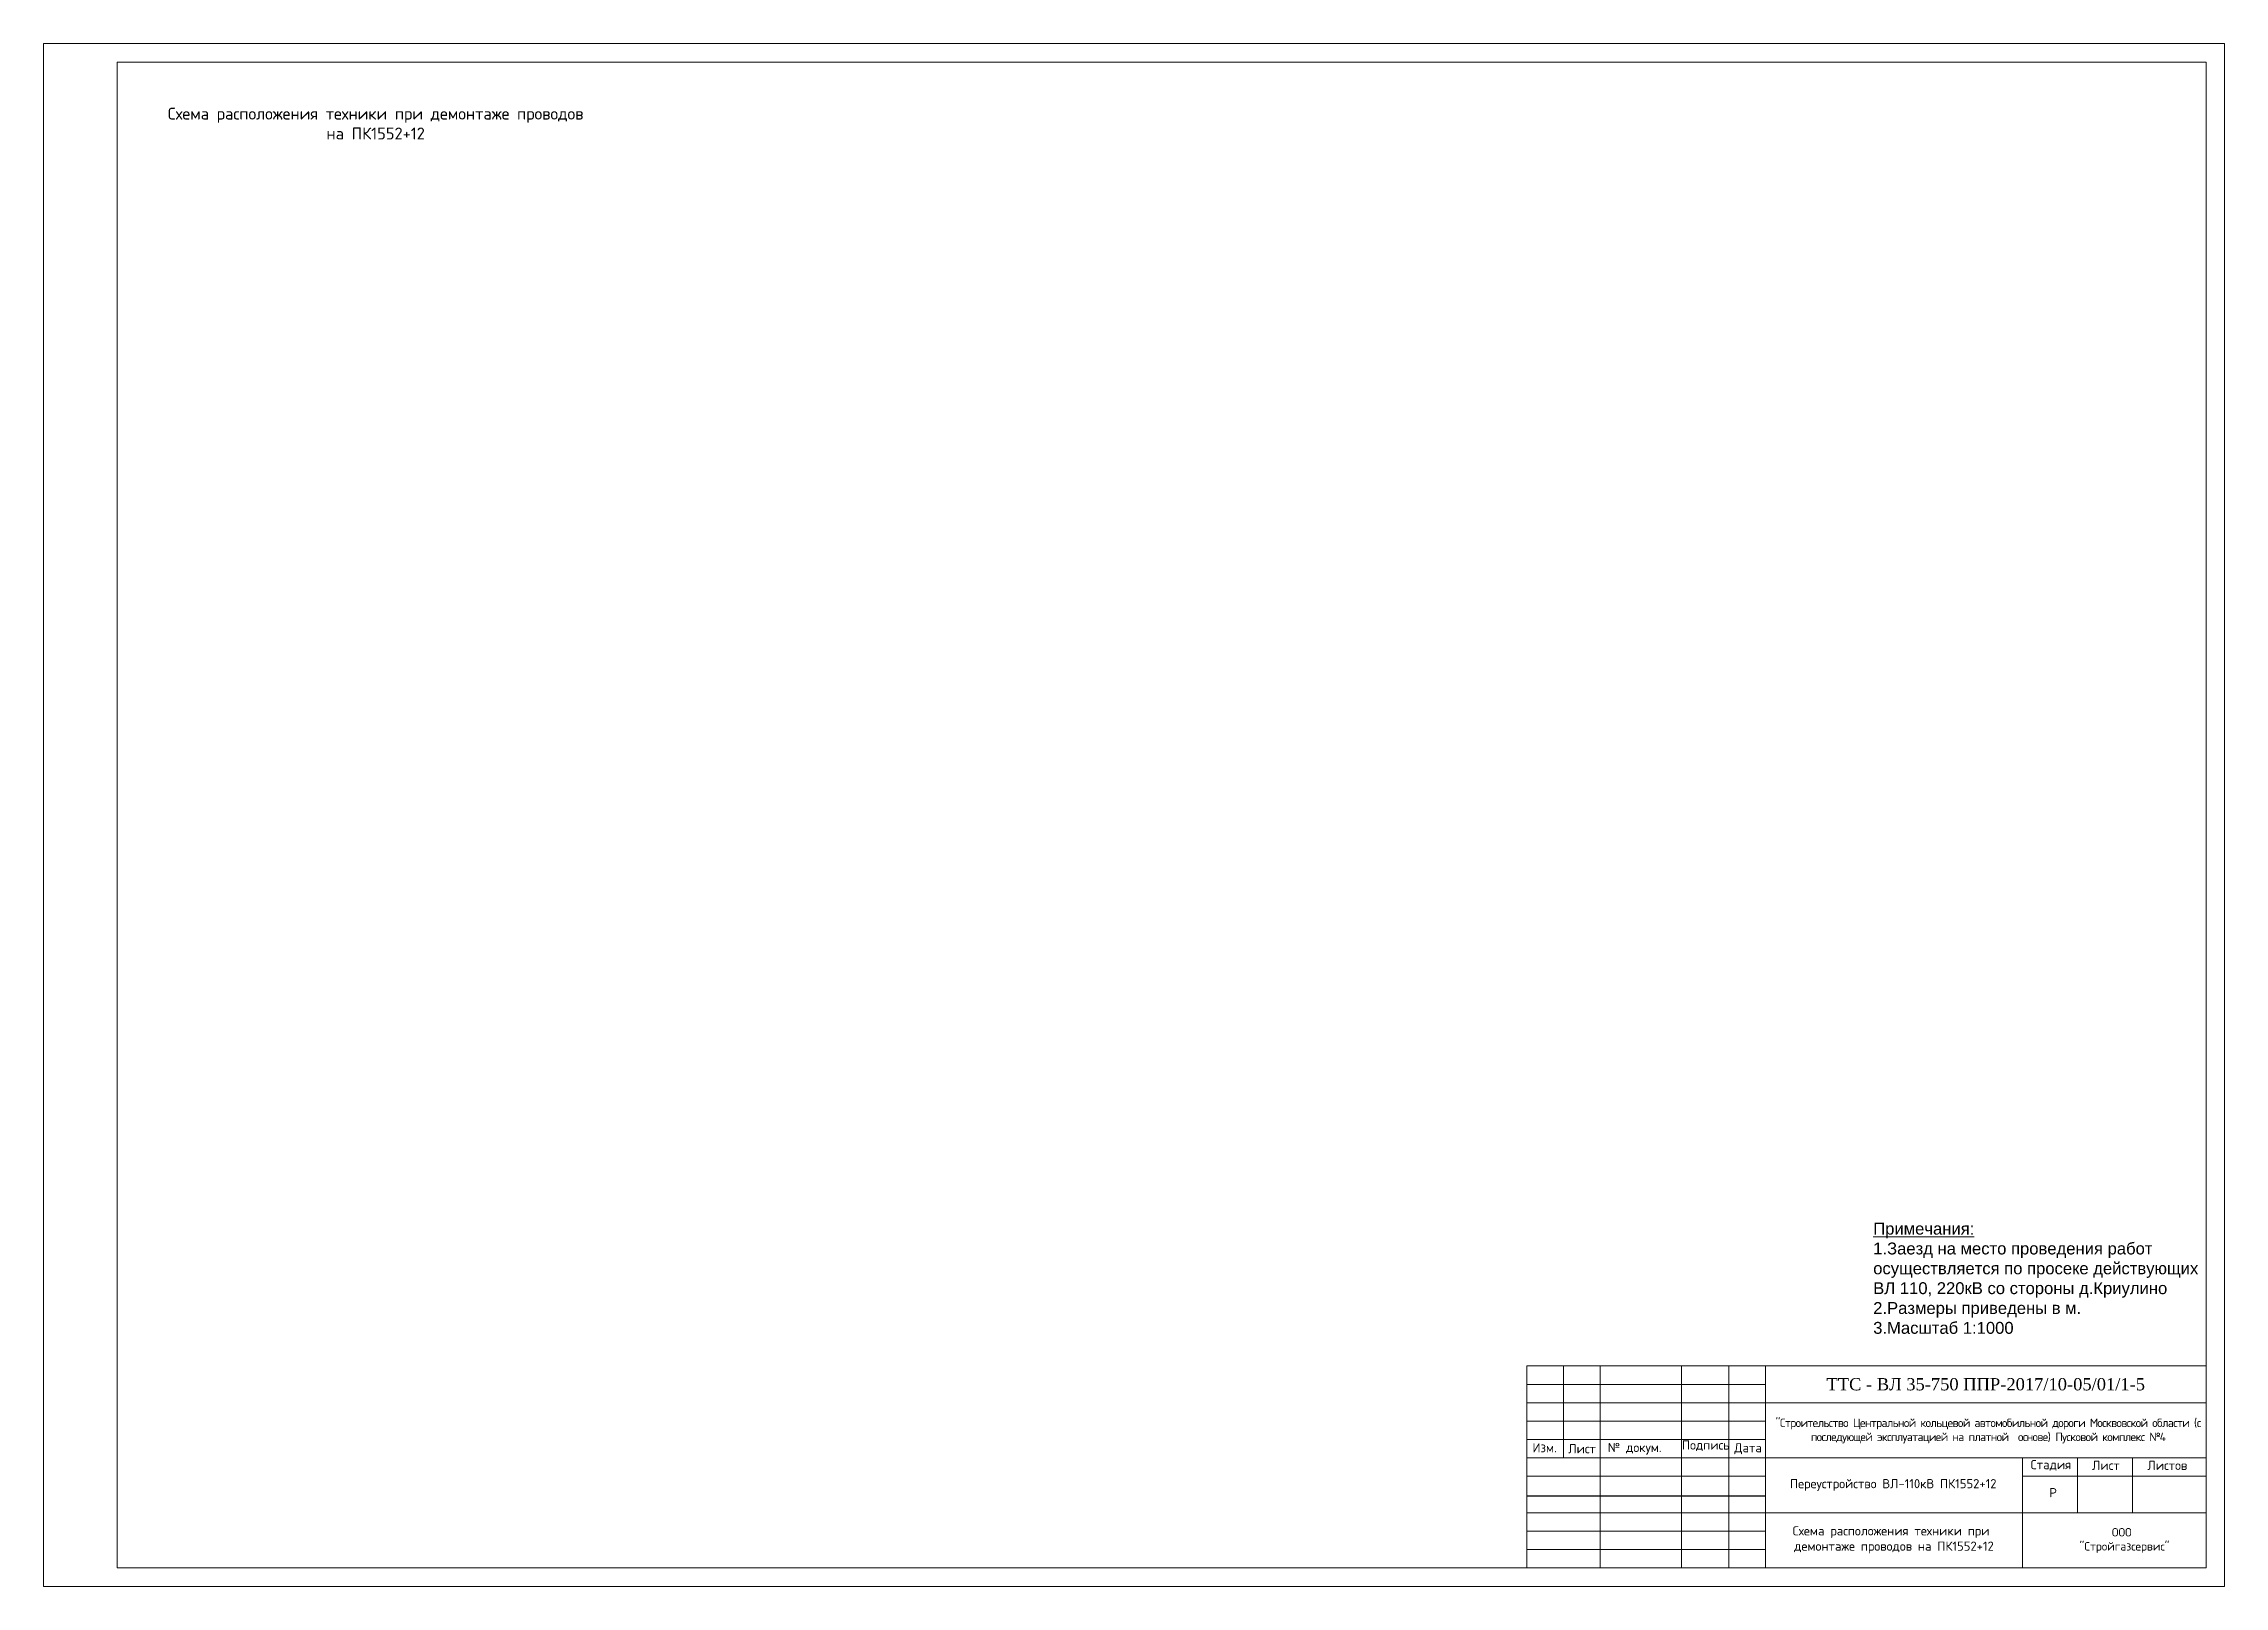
# Model space of a CAD drawing. Header units: millimetres. Extents: x 3063 to 5680, y 734 to 2027.
# Drawn here: x 4397 to 5680, y 734 to 1641 of the extents above; entities that cross this region are included whole.
import ezdxf

# ---------------------------------------------------------------- set-up
doc = ezdxf.new("R2010")
doc.units = ezdxf.units.MM
doc.layers.add('0.3', color=7, linetype='Continuous', lineweight=30)
doc.layers.add('ВЛ 35-750 переустройство 24.01', color=7, linetype='Continuous')
doc.layers.add('Рамка', color=7, linetype='Continuous')
doc.styles.add('Isocpeur', font='isocpeur.ttf')
doc.styles.get("Standard").update_dxf_attribs({"font": 'arial.ttf'})

msp = doc.modelspace()

# ---------------------------------------------------------------- texts
at = {"layer": '0.3', "color": 7, "lineweight": 15, "style": 'Isocpeur'}
msp.add_text('  Р', height=5.4, dxfattribs=at).set_placement((5569.794, 786.255))
at = {"layer": '0.3', "color": 7, "insert": (4591.965, 1594.02), "char_height": 7, "width": 251.39241, "attachment_point": 5, "style": 'Isocpeur'}
msp.add_mtext('Схема расположения техники при демонтаже проводов на ПК1552+12', dxfattribs=at)
at = {"layer": '0.3', "color": 7, "lineweight": 15, "attachment_point": 5, "style": 'Isocpeur'}
for s, insert, char_height, width in [('{\\fTimes New Roman|b0|i0|c204|p18;\\H0.83333x;\\C256;ТТС - ВЛ 35-750 ППР-2017/10-05/01/1-5}', (5539.267, 852.636), 8.64, 228.7704), ('{\\T0.9;"Строительство Центральной кольцевой автомобильной дороги Москвовской области (с последующей эксплуатацией на платной  основе) Пусковой комплекс №4}', (5540.647, 825.194), 4.968, 250.53433), ('{\\T0.9;"Строительство Центральной кольцевой автомобильной дороги Москвовской области (с последующей эксплуатацией на платной  основе) Пусковой комплекс №4}', (5540.647, 825.194), 4.968, 250.53433), ('\\Q0;\\W1;Изм.', (5279.726, 815.347), 5.4, 64.85548), ('\\Q0;\\W1;Изм.', (5279.726, 815.347), 5.4, 64.85548), ('\\Q0;\\W1;Лист', (5301.745, 814.781), 5.4, 64.85548), ('\\Q0;\\W1;Лист', (5301.745, 814.781), 5.4, 64.85548), ('\\Q0;\\W1;№ докум.', (5332.738, 814.781), 5.4, 64.85548), ('\\Q0;\\W1;№ докум.', (5332.738, 814.781), 5.4, 64.85548), ('\\Q0;\\W1;Подпись', (5374.536, 816.514), 5.4, 64.85548), ('\\Q0;\\W1;Подпись', (5374.536, 816.514), 5.4, 64.85548), ('\\Q0;\\W1;Дата', (5399.434, 814.781), 5.4, 64.85548), ('\\Q0;\\W1;Дата', (5399.434, 814.781), 5.4, 64.85548), ('Переустройство ВЛ-110кВ ПК1552+12', (5484.845, 793.482), 5.4, 143.99666), ('\\Q0;\\W1;Стадия', (5577.587, 804.984), 5.4, 64.85548), ('\\Q0;\\W1;Стадия', (5577.587, 804.984), 5.4, 64.85548), ('\\Q0;\\W1;Лист', (5609.918, 804.984), 5.4, 64.85548), ('\\Q0;\\W1;Лист', (5609.918, 804.984), 5.4, 64.85548), ('\\Q0;\\W1;Листов', (5646.132, 804.984), 5.4, 64.85548), ('\\Q0;\\W1;Листов', (5646.132, 804.984), 5.4, 64.85548), ('Схема расположения техники при  демонтаже проводов на ПК1552+12', (5485.271, 761.24), 5.4, 143.99666), ('ООО\\P "Стройгазсервис"', (5619.309, 760.828), 4.968, 107.55655)]:
    msp.add_mtext(s, dxfattribs=dict(at, insert=insert, char_height=char_height, width=width))
at = {"layer": 'ВЛ 35-750 переустройство 24.01', "lineweight": 15, "insert": (5473.055, 947.685), "char_height": 7, "attachment_point": 1}
msp.add_mtext_dynamic_manual_height_columns('{\\LПримечания:\\P}1.Заезд на место проведения работ осуществляется по просеке действующих ВЛ 110, 220кВ со стороны д.Криулино 2.Размеры приведены в м.\\P3.Масштаб 1:1000', width=200.43641, gutter_width=12.5, heights=[0], dxfattribs=at)

# ---------------------------------------------------------------- linework, layer by layer
msp.add_line((5269.157, 787.152), (5409.238, 787.152))
at = {"color": 7, "lineweight": 15}
msp.add_lwpolyline([(4396.627, 1641.028), (5679.667, 1641.028), (5679.667, 733.828), (4396.627, 733.828)], close=True, dxfattribs=at)
at = {"layer": '0.3', "color": 7, "lineweight": 15}
for p, q in [((5269.267, 863.428), (5668.867, 863.428)), ((5269.267, 744.628), (5269.267, 863.428)), ((5269.267, 863.428), (5668.867, 863.428)), ((5269.267, 744.628), (5269.267, 863.428)), ((5290.867, 809.428), (5290.867, 863.428)), ((5290.867, 809.428), (5290.867, 863.428)), ((5312.467, 744.628), (5312.467, 863.428)), ((5312.467, 744.628), (5312.467, 863.428)), ((5360.213, 744.628), (5360.213, 863.428)), ((5360.213, 744.628), (5360.213, 863.428)), ((5388.067, 744.628), (5388.067, 863.428)), ((5388.067, 744.628), (5388.067, 863.428)), ((5409.667, 744.628), (5409.667, 863.428)), ((5409.667, 744.628), (5409.667, 863.428)), ((5269.267, 852.628), (5409.667, 852.628)), ((5269.267, 852.628), (5409.667, 852.628)), ((5269.267, 841.828), (5668.867, 841.828)), ((5269.267, 841.828), (5668.867, 841.828)), ((5668.867, 841.828), (5409.667, 841.828)), ((5668.867, 841.828), (5409.667, 841.828)), ((5269.267, 831.028), (5409.667, 831.028)), ((5269.267, 831.028), (5409.667, 831.028)), ((5409.667, 820.228), (5269.267, 820.228)), ((5269.267, 820.228), (5409.667, 820.228)), ((5409.667, 820.228), (5269.267, 820.228)), ((5269.267, 820.228), (5409.667, 820.228)), ((5668.867, 809.428), (5269.267, 809.428)), ((5269.267, 809.428), (5668.867, 809.428)), ((5269.267, 809.428), (5290.867, 809.428)), ((5668.867, 809.428), (5269.267, 809.428)), ((5269.267, 809.428), (5668.867, 809.428)), ((5269.267, 809.428), (5290.867, 809.428)), ((5290.867, 809.428), (5312.467, 809.428)), ((5290.867, 809.428), (5312.467, 809.428)), ((5312.467, 809.428), (5334.067, 809.428)), ((5312.467, 809.428), (5334.067, 809.428)), ((5355.667, 809.428), (5388.067, 809.428)), ((5355.667, 809.428), (5388.067, 809.428)), ((5388.067, 809.428), (5409.667, 809.428)), ((5388.067, 809.428), (5409.667, 809.428)), ((5560.867, 744.628), (5560.867, 809.428)), ((5560.867, 744.628), (5560.867, 809.428)), ((5560.867, 744.628), (5560.867, 809.428)), ((5560.867, 744.628), (5560.867, 809.428)), ((5593.267, 777.028), (5593.267, 809.428)), ((5593.267, 777.028), (5593.267, 809.428)), ((5593.267, 777.028), (5593.267, 809.428)), ((5593.267, 777.028), (5593.267, 809.428)), ((5625.667, 777.028), (5625.667, 809.428)), ((5625.667, 777.028), (5625.667, 809.428)), ((5625.667, 777.028), (5625.667, 809.428)), ((5625.667, 777.028), (5625.667, 809.428)), ((5269.267, 798.628), (5409.667, 798.628)), ((5269.267, 798.628), (5409.667, 798.628)), ((5668.867, 798.628), (5560.867, 798.628)), ((5560.867, 798.628), (5668.867, 798.628)), ((5560.867, 798.628), (5593.267, 798.628)), ((5668.867, 798.628), (5560.867, 798.628)), ((5560.867, 798.628), (5668.867, 798.628)), ((5560.867, 798.628), (5593.267, 798.628)), ((5593.267, 798.628), (5625.667, 798.628)), ((5593.267, 798.628), (5625.667, 798.628)), ((5625.667, 798.628), (5668.867, 798.628)), ((5625.667, 798.628), (5668.867, 798.628)), ((5269.267, 777.028), (5409.667, 777.028)), ((5269.267, 777.028), (5409.667, 777.028)), ((5668.867, 777.028), (5409.667, 777.028)), ((5409.667, 777.028), (5560.867, 777.028)), ((5409.667, 777.028), (5668.867, 777.028)), ((5668.867, 777.028), (5409.667, 777.028)), ((5409.667, 777.028), (5560.867, 777.028)), ((5409.667, 777.028), (5668.867, 777.028)), ((5269.267, 766.228), (5409.667, 766.228)), ((5269.267, 766.228), (5409.667, 766.228)), ((5269.267, 755.428), (5409.667, 755.428)), ((5269.267, 755.428), (5409.667, 755.428))]:
    msp.add_line(p, q, dxfattribs=at)
at = {"layer": 'Рамка', "color": 7, "lineweight": 15}
msp.add_lwpolyline([(4439.827, 1630.228), (5668.867, 1630.228), (5668.867, 744.628), (4439.827, 744.628)], close=True, dxfattribs=at)

msp.set_redraw_order([(e.dxf.handle, doc.entitydb.next_handle()) for e in msp.query("TEXT MTEXT ATTDEF DIMENSION ARC_DIMENSION")])  # texts and dimensions are drawn at this point

doc.saveas('drawing.dxf')
